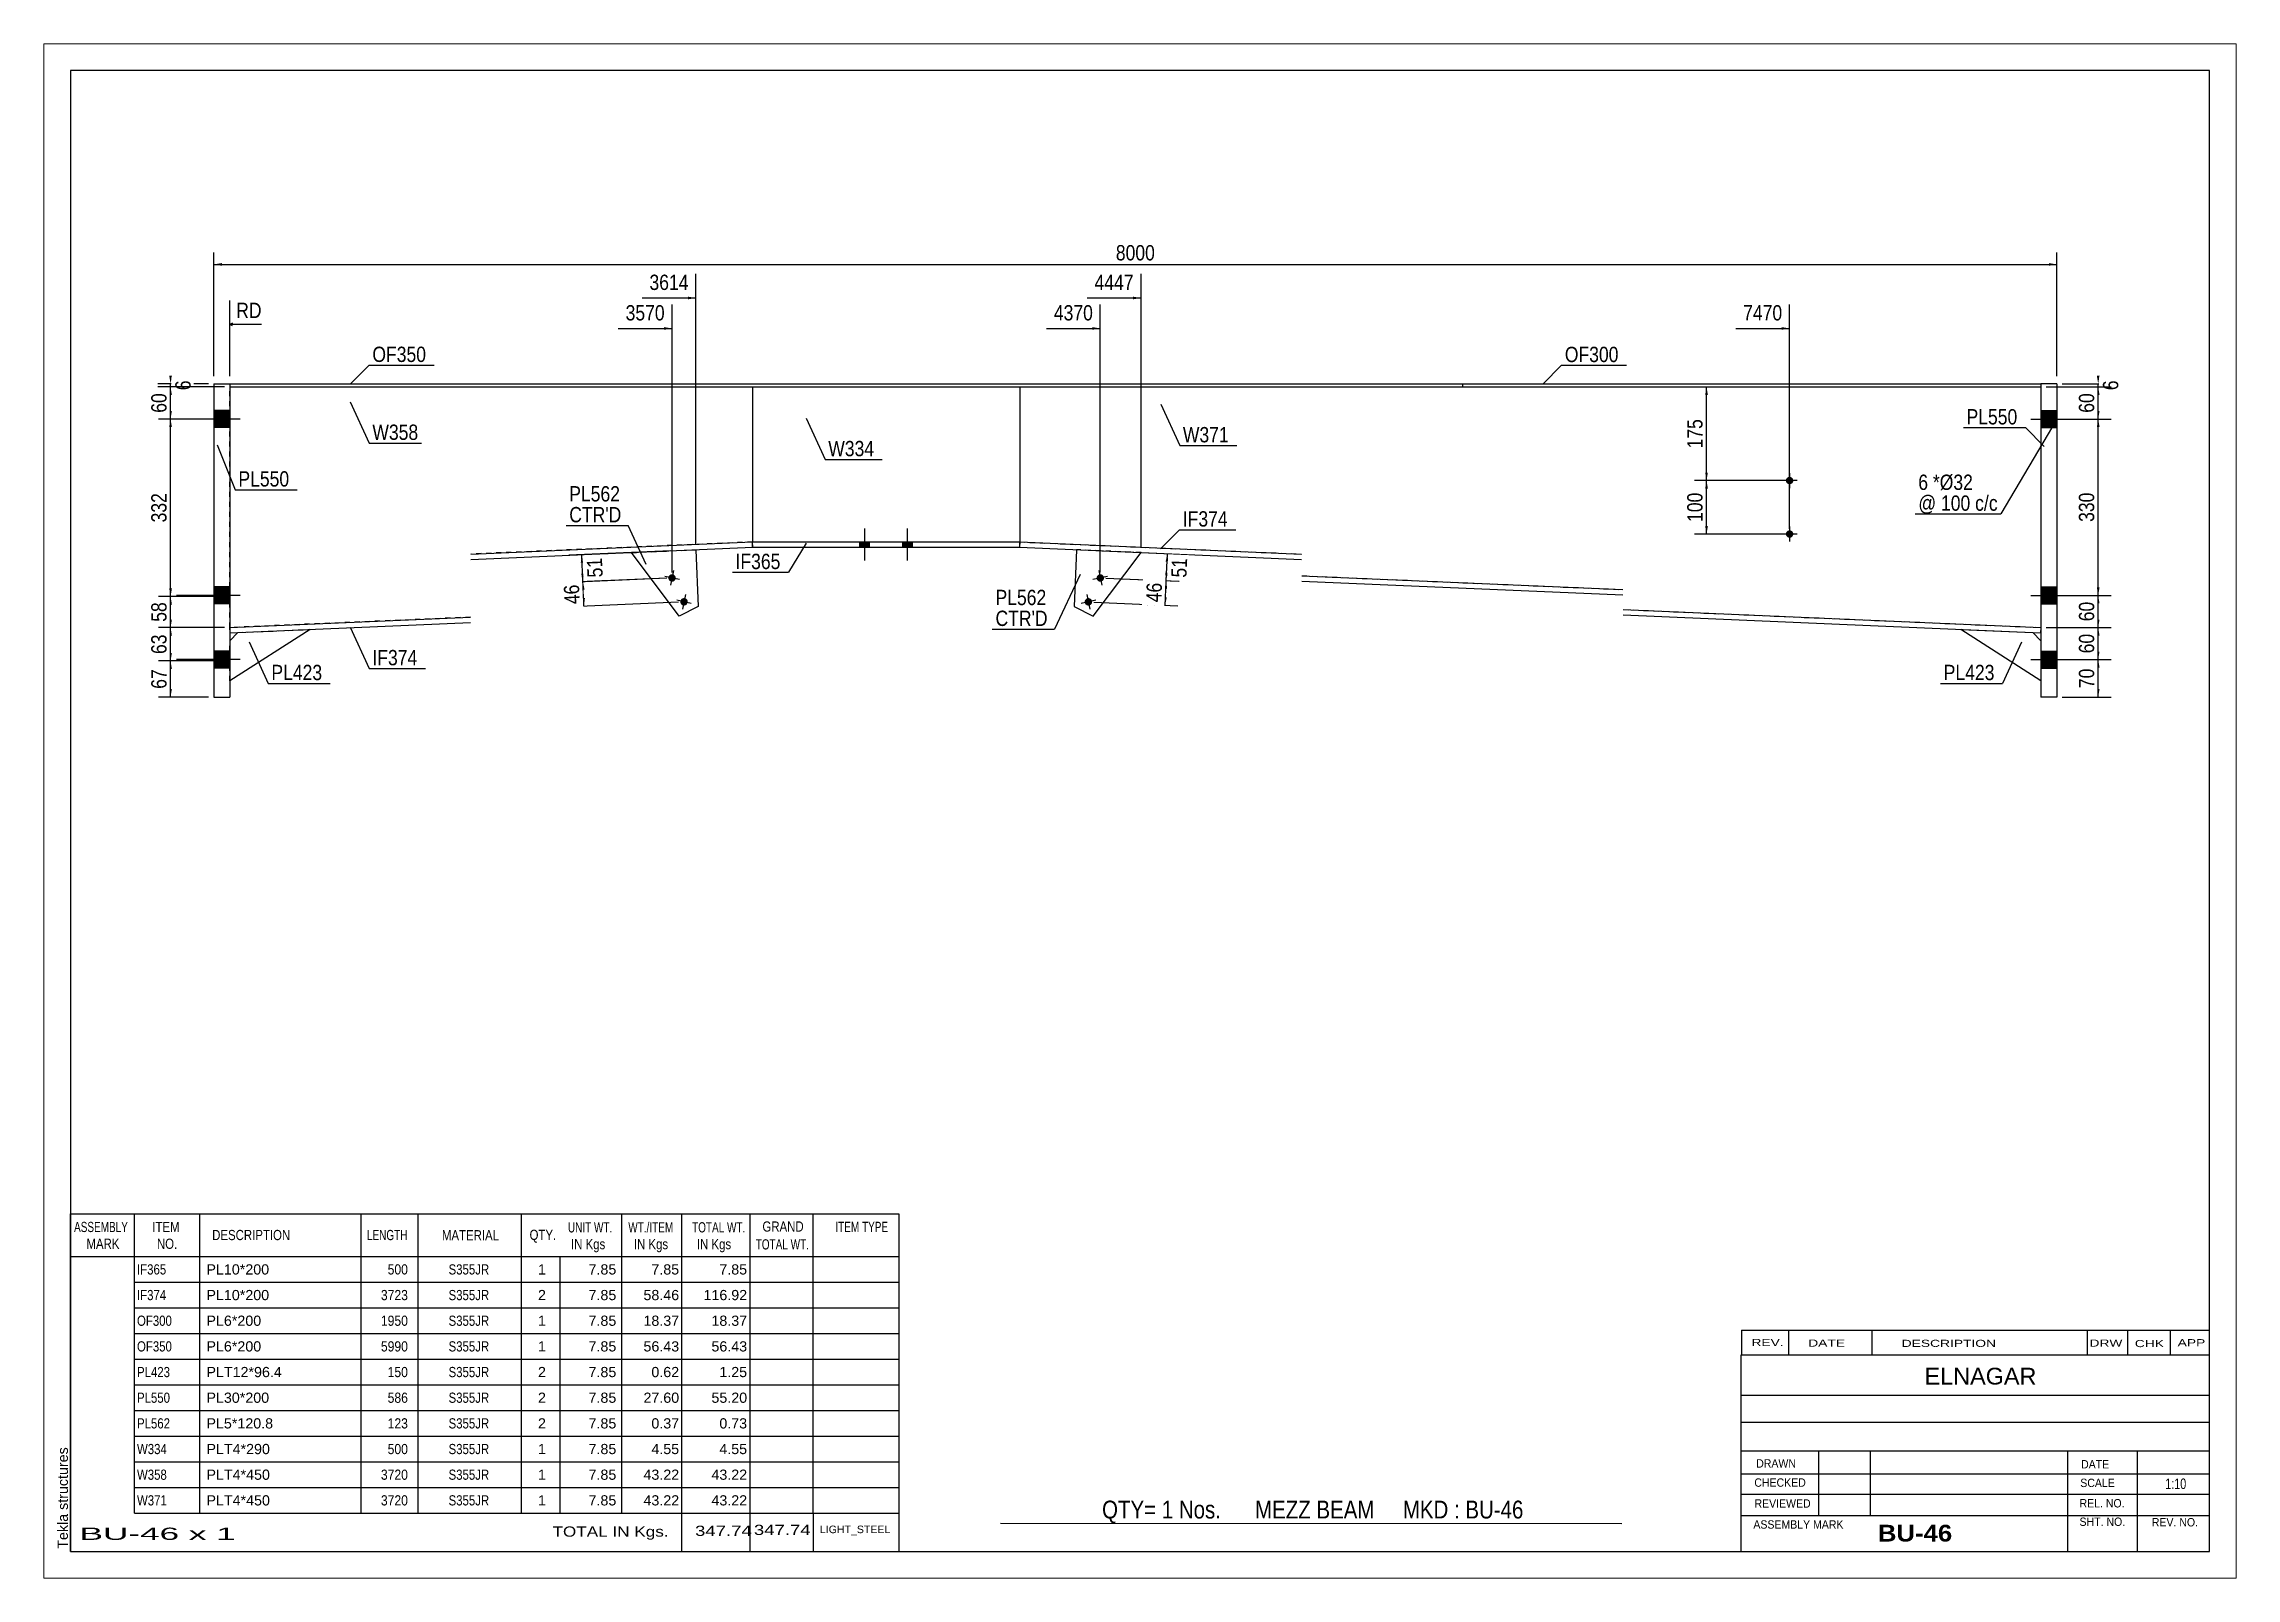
# Paper-space layout 'Layout1' of a CAD drawing. Header units: millimetres. Extents: x 0 to 410, y 0 to 287.
# The model-space entities are those that its viewports show. They can reach past a viewport. Long polylines and large blocks are cut down to what shows.
import ezdxf

# ---------------------------------------------------------------- set-up
doc = ezdxf.new("R2010")
doc.units = ezdxf.units.MM
doc.linetypes.add('DXK_LINE_DOT1', pattern=[1.8814, 0.9407, -0.9407])
doc.layers.add('Viewport layer', color=7, linetype='Continuous', plot=False)
doc.styles.add('Arial', font='ARIAL.TTF', dxfattribs={"height": 0.2})
doc.styles.add('Arial Bold', font='ARIALBD.TTF', dxfattribs={"height": 0.2})
doc.styles.add('Arial Narrow', font='ARIALN.TTF', dxfattribs={"height": 0.2})

# ---------------------------------------------------------------- blocks, each defined once
blk = doc.blocks.new('Unknown-627317898-1211')
at = {"color": 5, "linetype": 'Continuous'}
for p, q in [((370.21, 81.68), (-29.79, 81.68)), ((-29.79, 81.68), (-29.79, -195.32)), ((370.21, -195.32), (370.21, 81.68)), ((-29.79, -195.32), (370.21, -195.32))]:
    blk.add_line(p, q, dxfattribs=at)
at = {"color": 174, "linetype": 'Continuous', "style": 'Arial'}
blk.add_text('Tekla structures', height=1.9102, rotation=90, dxfattribs=at).set_placement((-30.29, -194.82))
blk = doc.blocks.new('Bolt-627317898-1239 - 1232')
at = {"linetype": 'Continuous'}
blk.add_hatch(color=3, dxfattribs=at).paths.add_polyline_path([(161.24, -17.55, -1), (159.87, -17.84, -1)])
at = {"color": 3, "linetype": 'Continuous'}
for p, q in [((160.27, -16.33), (160.84, -19.07)), ((161.92, -17.41), (159.18, -17.99))]:
    blk.add_line(p, q, dxfattribs=at)
blk = doc.blocks.new('Part-627317898-1492 - 1232')
at = {"color": 2, "linetype": 'Continuous'}
for p, q in [((45.09, -8.76), (97.74, -6.5)), ((45.09, -9.77), (97.79, -7.5)), ((97.79, -7.5), (97.74, -6.5)), ((0, -22.5), (44.99, -20.57)), ((0.04, -23.5), (0, -22.5)), ((0.04, -23.5), (44.99, -21.57))]:
    blk.add_line(p, q, dxfattribs=at)
blk = doc.blocks.new('Bolt-627317898-1235 - 1232')
at = {"linetype": 'Continuous'}
for points in [[(292.4, 4.99, -1), (291, 4.99, -1)], [(292.4, -5.01, -1), (291, -5.01, -1)]]:
    blk.add_hatch(color=3, dxfattribs=at).paths.add_polyline_path(points)
at = {"color": 3, "linetype": 'Continuous'}
for p, q in [((293.1, 4.99), (290.3, 4.99)), ((291.7, 6.39), (291.7, 3.59)), ((291.7, -3.61), (291.7, -6.41)), ((293.1, -5.01), (290.3, -5.01))]:
    blk.add_line(p, q, dxfattribs=at)
blk = doc.blocks.new('Bolt-627317898-1236 - 1232')
at = {"linetype": 'Continuous'}
blk.add_hatch(color=3, dxfattribs=at).paths.add_polyline_path([(85.62, -17.84, -1), (84.25, -17.55, -1)])
at = {"color": 3, "linetype": 'Continuous'}
for p, q in [((85.22, -16.33), (84.64, -19.07)), ((86.3, -17.99), (83.56, -17.41))]:
    blk.add_line(p, q, dxfattribs=at)
blk = doc.blocks.new('Bolt-627317898-1237 - 1232')
at = {"linetype": 'Continuous'}
blk.add_hatch(color=3, dxfattribs=at).paths.add_polyline_path([(83.38, -13.37, -1), (82.01, -13.08, -1)])
at = {"color": 3, "linetype": 'Continuous'}
for p, q in [((82.98, -11.86), (82.41, -14.6)), ((84.07, -13.51), (81.33, -12.94))]:
    blk.add_line(p, q, dxfattribs=at)
blk = doc.blocks.new('Bolt-627317898-1238 - 1232')
at = {"linetype": 'Continuous'}
blk.add_hatch(color=3, dxfattribs=at).paths.add_polyline_path([(163.47, -13.08, -1), (162.1, -13.37, -1)])
at = {"color": 3, "linetype": 'Continuous'}
for p, q in [((162.5, -11.86), (163.08, -14.6)), ((164.16, -12.94), (161.42, -13.51))]:
    blk.add_line(p, q, dxfattribs=at)
blk = doc.blocks.new('Bolt-627317898-1240 - 1232')
at = {"linetype": 'Continuous'}
for points in [[(-3, 18.1), (-3, 14.9), (0, 14.9), (0, 18.1)], [(-3, 18.1), (-3, 14.9), (0, 14.9), (0, 18.1)], [(-3, -14.9), (-3, -18.1), (0, -18.1), (0, -14.9)], [(-3, -14.9), (-3, -18.1), (0, -18.1), (0, -14.9)], [(-3, -26.9), (-3, -30.1), (0, -30.1), (0, -26.9)], [(-3, -26.9), (-3, -30.1), (0, -30.1), (0, -26.9)]]:
    blk.add_hatch(color=3, dxfattribs=at).paths.add_polyline_path(points)
at = {"color": 3, "linetype": 'Continuous'}
for p, q in [((1.9, 16.5), (-10, 16.5)), ((1.9, 16.5), (-10, 16.5)), ((0, 18.1), (-3, 18.1)), ((0, 18.1), (-3, 18.1)), ((0, 14.9), (-3, 14.9)), ((0, 14.9), (-3, 14.9)), ((0, -14.9), (-3, -14.9)), ((0, -14.9), (-3, -14.9)), ((1.9, -16.5), (-10, -16.5)), ((1.9, -16.5), (-10, -16.5)), ((0, -18.1), (-3, -18.1)), ((0, -18.1), (-3, -18.1)), ((1.9, -28.5), (-10, -28.5)), ((1.9, -28.5), (-10, -28.5)), ((0, -26.9), (-3, -26.9)), ((0, -26.9), (-3, -26.9)), ((0, -30.1), (-3, -30.1)), ((0, -30.1), (-3, -30.1))]:
    blk.add_line(p, q, dxfattribs=at)
blk = doc.blocks.new('Bolt-627317898-1278 - 1232')
at = {"linetype": 'Continuous'}
for points in [[(338.7, 18.1), (338.7, 14.9), (341.7, 14.9), (341.7, 18.1)], [(338.7, 18.1), (338.7, 14.9), (341.7, 14.9), (341.7, 18.1)], [(338.7, -14.9), (338.7, -18.1), (341.7, -18.1), (341.7, -14.9)], [(338.7, -14.9), (338.7, -18.1), (341.7, -18.1), (341.7, -14.9)], [(338.7, -26.9), (338.7, -30.1), (341.7, -30.1), (341.7, -26.9)], [(338.7, -26.9), (338.7, -30.1), (341.7, -30.1), (341.7, -26.9)]]:
    blk.add_hatch(color=3, dxfattribs=at).paths.add_polyline_path(points)
at = {"color": 3, "linetype": 'Continuous'}
for p, q in [((336.8, 16.5), (348.7, 16.5)), ((336.8, 16.5), (348.7, 16.5)), ((338.7, 18.1), (341.7, 18.1)), ((338.7, 18.1), (341.7, 18.1)), ((338.7, 14.9), (341.7, 14.9)), ((338.7, 14.9), (341.7, 14.9)), ((338.7, -14.9), (341.7, -14.9)), ((338.7, -14.9), (341.7, -14.9)), ((336.8, -16.5), (348.7, -16.5)), ((336.8, -16.5), (348.7, -16.5)), ((338.7, -18.1), (341.7, -18.1)), ((338.7, -18.1), (341.7, -18.1)), ((336.8, -28.5), (348.7, -28.5)), ((336.8, -28.5), (348.7, -28.5)), ((338.7, -26.9), (341.7, -26.9)), ((338.7, -26.9), (341.7, -26.9)), ((338.7, -30.1), (341.7, -30.1)), ((338.7, -30.1), (341.7, -30.1))]:
    blk.add_line(p, q, dxfattribs=at)
blk = doc.blocks.new('Part-627317898-1443 - 1232')
at = {"color": 2, "linetype": 'Continuous'}
for p, q in [((341.7, 23.1), (338.7, 23.1)), ((338.7, 23.1), (338.7, -35.5)), ((341.7, 23.1), (341.7, -35.5)), ((341.7, -35.5), (338.7, -35.5))]:
    blk.add_line(p, q, dxfattribs=at)
blk = doc.blocks.new('Bolt-627317898-1315 - 1232')
at = {"linetype": 'Continuous'}
for points in [[(119.64, -6.5), (117.84, -6.5), (117.84, -7.5), (119.64, -7.5)], [(119.64, -6.5), (117.84, -6.5), (117.84, -7.5), (119.64, -7.5)], [(127.64, -6.5), (125.84, -6.5), (125.84, -7.5), (127.64, -7.5)], [(127.64, -6.5), (125.84, -6.5), (125.84, -7.5), (127.64, -7.5)]]:
    blk.add_hatch(color=3, dxfattribs=at).paths.add_polyline_path(points)
at = {"color": 3, "linetype": 'Continuous'}
for p, q in [((118.74, -9.95), (118.74, -3.95)), ((118.74, -9.95), (118.74, -3.95)), ((126.74, -9.95), (126.74, -3.95)), ((126.74, -9.95), (126.74, -3.95)), ((117.84, -7.5), (117.84, -6.5)), ((117.84, -7.5), (117.84, -6.5)), ((119.64, -7.5), (119.64, -6.5)), ((119.64, -7.5), (119.64, -6.5)), ((125.84, -7.5), (125.84, -6.5)), ((125.84, -7.5), (125.84, -6.5)), ((127.64, -7.5), (127.64, -6.5)), ((127.64, -7.5), (127.64, -6.5))]:
    blk.add_line(p, q, dxfattribs=at)
blk = doc.blocks.new('Part-627317898-1331 - 1232')
at = {"color": 7, "linetype": 'DXK_LINE_DOT1'}
for p, q in [((0, -22.5), (0, 22.5)), ((0, 22.5), (44.99, 22.5)), ((45.09, 22.5), (97.74, 22.5)), ((97.74, -6.5), (45.09, -8.76)), ((44.99, -20.57), (0, -22.5))]:
    blk.add_line(p, q, dxfattribs=at)
at = {"color": 2, "linetype": 'Continuous'}
blk.add_line((97.74, 22.5), (97.74, -6.5), dxfattribs=at)
blk = doc.blocks.new('Part-627317898-1384 - 1232')
at = {"color": 2, "linetype": 'Continuous'}
for p, q in [((158.33, -7.96), (157.87, -18.59)), ((161.45, -20.38), (170.4, -8.48)), ((157.87, -18.59), (161.45, -20.38))]:
    blk.add_line(p, q, dxfattribs=at)
at = {"color": 7, "linetype": 'DXK_LINE_DOT1'}
blk.add_line((170.4, -8.48), (158.33, -7.96), dxfattribs=at)
blk = doc.blocks.new('Part-627317898-1389 - 1232')
at = {"color": 7, "linetype": 'DXK_LINE_DOT1'}
blk.add_line((75.09, -8.48), (87.16, -7.96), dxfattribs=at)
at = {"color": 2, "linetype": 'Continuous'}
for p, q in [((87.16, -7.96), (87.61, -18.59)), ((84.04, -20.38), (75.09, -8.48)), ((87.61, -18.59), (84.04, -20.38))]:
    blk.add_line(p, q, dxfattribs=at)
blk = doc.blocks.new('Part-627317898-1411 - 1232')
at = {"color": 2, "linetype": 'Continuous'}
for p, q in [((14.99, -22.86), (0, -32.5)), ((0, -25), (1.5, -23.44))]:
    blk.add_line(p, q, dxfattribs=at)
at = {"color": 7, "linetype": 'DXK_LINE_DOT1'}
for p, q in [((1.5, -23.44), (14.99, -22.86)), ((0, -32.5), (0, -25))]:
    blk.add_line(p, q, dxfattribs=at)
blk = doc.blocks.new('Part-627317898-1433 - 1232')
at = {"color": 2, "linetype": 'Continuous'}
for p, q in [((-3, 23.1), (0, 23.1)), ((-3, 23.1), (-3, -35.5)), ((0, 23.1), (0, -35.5)), ((-3, -35.5), (0, -35.5))]:
    blk.add_line(p, q, dxfattribs=at)
blk = doc.blocks.new('Part-627317898-1438 - 1232')
at = {"color": 2, "linetype": 'Continuous'}
for p, q in [((338.7, -32.5), (323.71, -22.86)), ((323.71, -22.86), (337.2, -23.44)), ((337.2, -23.44), (338.7, -25))]:
    blk.add_line(p, q, dxfattribs=at)
at = {"color": 7, "linetype": 'DXK_LINE_DOT1'}
blk.add_line((338.7, -25), (338.7, -32.5), dxfattribs=at)
blk = doc.blocks.new('Part-627317898-1465 - 1232')
at = {"color": 2, "linetype": 'Continuous'}
for p, q in [((147.74, -6.5), (147.7, -7.5)), ((147.7, -7.5), (200.4, -9.77)), ((147.74, -6.5), (200.4, -8.76)), ((200.5, -12.82), (260.5, -15.4)), ((200.5, -13.82), (260.5, -16.4)), ((260.6, -19.14), (338.7, -22.5)), ((260.6, -20.14), (338.65, -23.5)), ((338.7, -22.5), (338.65, -23.5))]:
    blk.add_line(p, q, dxfattribs=at)
blk = doc.blocks.new('Part-627317898-1558 - 1232')
at = {"color": 2, "linetype": 'Continuous'}
for p, q in [((230.5, 23.1), (230.5, 22.5)), ((230.5, 23.1), (260.5, 23.1)), ((230.5, 22.5), (260.5, 22.5)), ((260.6, 23.1), (338.7, 23.1)), ((260.6, 22.5), (338.7, 22.5)), ((338.7, 23.1), (338.7, 22.5))]:
    blk.add_line(p, q, dxfattribs=at)
blk = doc.blocks.new('Part-627317898-1487 - 1232')
at = {"color": 2, "linetype": 'Continuous'}
for p, q in [((97.74, -7.5), (97.74, -6.5)), ((97.74, -6.5), (147.74, -6.5)), ((97.74, -7.5), (147.74, -7.5)), ((147.74, -7.5), (147.74, -6.5))]:
    blk.add_line(p, q, dxfattribs=at)
blk = doc.blocks.new('Part-627317898-1514 - 1232')
at = {"color": 2, "linetype": 'Continuous'}
blk.add_line((147.74, 22.5), (147.74, -6.5), dxfattribs=at)
at = {"color": 7, "linetype": 'DXK_LINE_DOT1'}
for p, q in [((147.74, 22.5), (200.4, 22.5)), ((200.5, 22.5), (260.5, 22.5)), ((260.6, 22.5), (338.7, 22.5)), ((338.7, 22.5), (338.7, -22.5)), ((147.74, -6.5), (200.4, -8.76)), ((200.5, -12.82), (260.5, -15.4)), ((260.6, -19.14), (338.7, -22.5))]:
    blk.add_line(p, q, dxfattribs=at)
blk = doc.blocks.new('Part-627317898-1580 - 1232')
at = {"color": 2, "linetype": 'Continuous'}
for p, q in [((97.74, 22.5), (97.74, -6.5)), ((147.74, 22.5), (147.74, -6.5))]:
    blk.add_line(p, q, dxfattribs=at)
at = {"color": 7, "linetype": 'DXK_LINE_DOT1'}
for p, q in [((97.74, 22.5), (147.74, 22.5)), ((97.74, -6.5), (147.74, -6.5))]:
    blk.add_line(p, q, dxfattribs=at)
blk = doc.blocks.new('Part-627317898-1585 - 1232')
at = {"color": 2, "linetype": 'Continuous'}
for p, q in [((0, 23.1), (0, 22.5)), ((0, 23.1), (44.99, 23.1)), ((0, 22.5), (44.99, 22.5)), ((45.09, 23.1), (200.4, 23.1)), ((45.09, 22.5), (200.4, 22.5)), ((200.5, 23.1), (230.5, 23.1)), ((200.5, 22.5), (230.5, 22.5)), ((230.5, 23.1), (230.5, 22.5))]:
    blk.add_line(p, q, dxfattribs=at)
blk = doc.blocks.new('StraightDimension-627317898-3247 - 1232')
at = {"linetype": 'Continuous'}
for points in [[(-10.84, 24.6), (-11.09, 23.1), (-11.34, 24.6)], [(-11.34, 21), (-11.09, 22.5), (-10.84, 21)]]:
    blk.add_hatch(color=7, dxfattribs=at).paths.add_polyline_path(points)
at = {"color": 7, "linetype": 'Continuous'}
for p, q in [((-4, 23.1), (-13.49, 23.1)), ((-1, 22.5), (-13.49, 22.5)), ((-11.09, 22.5), (-11.09, 23.1))]:
    blk.add_line(p, q, dxfattribs=at)
at = {"color": 0}
blk.add_wipeout([(-6.74, 24.31), (-10.94, 24.31), (-10.94, 21.29), (-6.74, 21.29)], dxfattribs=at)
at = {"color": 3, "style": 'Arial Narrow'}
blk.add_text('6', height=2.86, rotation=90.0002, dxfattribs=at).set_placement((-7.34, 21.89))
blk = doc.blocks.new('StraightDimension-627317898-3248 - 1232')
at = {"linetype": 'Continuous'}
for points in [[(-11.34, 21), (-11.09, 22.5), (-10.84, 21)], [(-10.84, 18), (-11.09, 16.5), (-11.34, 18)]]:
    blk.add_hatch(color=7, dxfattribs=at).paths.add_polyline_path(points)
at = {"color": 7, "linetype": 'Continuous'}
for p, q in [((-1, 22.5), (-13.34, 22.5)), ((-11.09, 16.5), (-11.09, 22.5)), ((-1, 16.5), (-13.34, 16.5))]:
    blk.add_line(p, q, dxfattribs=at)
at = {"color": 0}
blk.add_wipeout([(-11.24, 21.93), (-15.44, 21.93), (-15.44, 17.07), (-11.24, 17.07)], dxfattribs=at)
at = {"color": 3, "style": 'Arial Narrow'}
blk.add_text('60', height=2.863, rotation=90.0002, dxfattribs=at).set_placement((-11.84, 17.67))
blk = doc.blocks.new('StraightDimension-627317898-1907 - 1232')
at = {"linetype": 'Continuous'}
for points in [[(65.62, -10.38), (65.81, -8.87), (66.12, -10.36)], [(66.21, -12.43), (66.03, -13.94), (65.71, -12.45)]]:
    blk.add_hatch(color=7, dxfattribs=at).paths.add_polyline_path(points)
at = {"color": 7, "linetype": 'Continuous'}
for p, q in [((82.41, -8.16), (63.41, -8.98)), ((66.03, -13.94), (65.81, -8.87)), ((81.7, -13.27), (63.63, -14.05))]:
    blk.add_line(p, q, dxfattribs=at)
at = {"color": 0}
blk.add_wipeout([(70.16, -8.8), (65.96, -8.98), (66.17, -13.83), (70.37, -13.65)], dxfattribs=at)
at = {"color": 3, "style": 'Arial Narrow'}
blk.add_text('51', height=2.863, rotation=92.4582, dxfattribs=at).set_placement((69.74, -13.07))
blk = doc.blocks.new('StraightDimension-627317898-3451 - 1232')
at = {"linetype": 'Continuous'}
for points in [[(349.16, -30), (349.41, -28.5), (349.66, -30)], [(349.66, -34), (349.41, -35.5), (349.16, -34)]]:
    blk.add_hatch(color=7, dxfattribs=at).paths.add_polyline_path(points)
at = {"color": 7, "linetype": 'Continuous'}
for p, q in [((342.7, -28.5), (351.81, -28.5)), ((349.41, -35.5), (349.41, -28.5)), ((342.7, -35.5), (351.81, -35.5))]:
    blk.add_line(p, q, dxfattribs=at)
at = {"color": 0}
blk.add_wipeout([(349.26, -29.57), (345.06, -29.57), (345.06, -34.43), (349.26, -34.43)], dxfattribs=at)
at = {"color": 3, "style": 'Arial Narrow'}
blk.add_text('70', height=2.863, rotation=90.0002, dxfattribs=at).set_placement((348.66, -33.83))
blk = doc.blocks.new('StraightDimension-627317898-1842 - 1232')
at = {"linetype": 'Continuous'}
for points in [[(-1.5, 45.17), (-3, 45.42), (-1.5, 45.67)], [(340.2, 45.67), (341.7, 45.42), (340.2, 45.17)]]:
    blk.add_hatch(color=7, dxfattribs=at).paths.add_polyline_path(points)
at = {"color": 7, "linetype": 'Continuous'}
for p, q in [((-3, 24.5), (-3, 47.67)), ((-3, 45.42), (341.7, 45.42)), ((341.7, 24.5), (341.7, 47.67))]:
    blk.add_line(p, q, dxfattribs=at)
at = {"color": 0}
blk.add_wipeout([(173.6, 45.57), (173.6, 49.77), (165.09, 49.77), (165.09, 45.57)], dxfattribs=at)
at = {"color": 3, "style": 'Arial Narrow'}
blk.add_text('8000', height=2.863, dxfattribs=at).set_placement((165.69, 46.17))
blk = doc.blocks.new('StraightDimension-627317898-2054 - 1232')
at = {"linetype": 'Continuous'}
blk.add_hatch(color=7, dxfattribs=at).paths.add_polyline_path([(81.2, 33.69), (82.7, 33.44), (81.2, 33.19)])
at = {"color": 7, "linetype": 'Continuous'}
for p, q in [((82.7, -12.23), (82.7, 37.94)), ((72.63, 33.44), (82.7, 33.44))]:
    blk.add_line(p, q, dxfattribs=at)
at = {"color": 0, "linetype": 'Continuous'}
blk.add_wipeout([(6.53, 34.79), (6.53, 38.99), (0.59, 38.99), (0.59, 34.79)], dxfattribs=at)
at = {"color": 7, "linetype": 'Continuous'}
for p, q in [((0, 24.5), (0, 38.69)), ((0.5, 34.44), (0, 34.19)), ((0.5, 33.94), (0, 34.19)), ((5.93, 34.19), (0, 34.19))]:
    blk.add_line(p, q, dxfattribs=at)
at = {"color": 3, "linetype": 'Continuous', "style": 'Arial Narrow'}
blk.add_text('RD', height=2.863, dxfattribs=at).set_placement((1.19, 35.39))
at = {"color": 0}
blk.add_wipeout([(81.92, 34.34), (81.92, 38.54), (73.41, 38.54), (73.41, 34.34)], dxfattribs=at)
at = {"color": 3, "style": 'Arial Narrow'}
blk.add_text('3570', height=2.863, dxfattribs=at).set_placement((74.01, 34.94))
blk = doc.blocks.new('StraightDimension-627317898-3446 - 1232')
at = {"linetype": 'Continuous'}
for points in [[(349.66, 24.6), (349.41, 23.1), (349.16, 24.6)], [(349.16, 21), (349.41, 22.5), (349.66, 21)]]:
    blk.add_hatch(color=7, dxfattribs=at).paths.add_polyline_path(points)
at = {"color": 7, "linetype": 'Continuous'}
for p, q in [((339.7, 22.5), (351.66, 22.5)), ((342.7, 23.1), (351.66, 23.1)), ((349.41, 22.5), (349.41, 23.1))]:
    blk.add_line(p, q, dxfattribs=at)
at = {"color": 0}
blk.add_wipeout([(353.76, 24.31), (349.56, 24.31), (349.56, 21.29), (353.76, 21.29)], dxfattribs=at)
at = {"color": 3, "style": 'Arial Narrow'}
blk.add_text('6', height=2.86, rotation=90.0002, dxfattribs=at).set_placement((353.16, 21.89))
blk = doc.blocks.new('StraightDimension-627317898-3252 - 1232')
at = {"linetype": 'Continuous'}
for points in [[(-11.34, -30.26), (-11.09, -28.76), (-10.84, -30.26)], [(-10.84, -34), (-11.09, -35.5), (-11.34, -34)]]:
    blk.add_hatch(color=7, dxfattribs=at).paths.add_polyline_path(points)
at = {"color": 7, "linetype": 'Continuous'}
for p, q in [((-1, -28.76), (-13.34, -28.76)), ((-11.09, -35.5), (-11.09, -28.76)), ((-4, -35.5), (-13.34, -35.5))]:
    blk.add_line(p, q, dxfattribs=at)
at = {"color": 0}
blk.add_wipeout([(-11.24, -29.7), (-15.44, -29.7), (-15.44, -34.56), (-11.24, -34.56)], dxfattribs=at)
at = {"color": 3, "style": 'Arial Narrow'}
blk.add_text('67', height=2.863, rotation=90.0002, dxfattribs=at).set_placement((-11.84, -33.96))
blk = doc.blocks.new('StraightDimension-627317898-3447 - 1232')
at = {"linetype": 'Continuous'}
for points in [[(349.16, 21), (349.41, 22.5), (349.66, 21)], [(349.66, 18), (349.41, 16.5), (349.16, 18)]]:
    blk.add_hatch(color=7, dxfattribs=at).paths.add_polyline_path(points)
at = {"color": 7, "linetype": 'Continuous'}
for p, q in [((339.7, 22.5), (351.81, 22.5)), ((349.41, 16.5), (349.41, 22.5)), ((342.7, 16.5), (351.81, 16.5))]:
    blk.add_line(p, q, dxfattribs=at)
at = {"color": 0}
blk.add_wipeout([(349.26, 21.93), (345.06, 21.93), (345.06, 17.07), (349.26, 17.07)], dxfattribs=at)
at = {"color": 3, "style": 'Arial Narrow'}
blk.add_text('60', height=2.863, rotation=90.0002, dxfattribs=at).set_placement((348.66, 17.67))
blk = doc.blocks.new('StraightDimension-627317898-2052 - 1232')
at = {"linetype": 'Continuous'}
blk.add_hatch(color=7, dxfattribs=at).paths.add_polyline_path([(161.29, 33.69), (162.79, 33.44), (161.29, 33.19)])
at = {"color": 7, "linetype": 'Continuous'}
for p, q in [((162.79, -12.23), (162.79, 37.94)), ((152.73, 33.44), (162.79, 33.44))]:
    blk.add_line(p, q, dxfattribs=at)
at = {"color": 0}
blk.add_wipeout([(162.01, 34.34), (162.01, 38.54), (153.5, 38.54), (153.5, 34.34)], dxfattribs=at)
at = {"color": 3, "style": 'Arial Narrow'}
blk.add_text('4370', height=2.863, dxfattribs=at).set_placement((154.1, 34.94))
blk = doc.blocks.new('StraightDimension-627317898-3448 - 1232')
at = {"linetype": 'Continuous'}
for points in [[(349.16, 15), (349.41, 16.5), (349.66, 15)], [(349.66, -15), (349.41, -16.5), (349.16, -15)]]:
    blk.add_hatch(color=7, dxfattribs=at).paths.add_polyline_path(points)
at = {"color": 7, "linetype": 'Continuous'}
for p, q in [((342.7, 16.5), (351.81, 16.5)), ((349.41, -16.5), (349.41, 16.5)), ((342.7, -16.5), (351.81, -16.5))]:
    blk.add_line(p, q, dxfattribs=at)
at = {"color": 0}
blk.add_wipeout([(349.26, 3.34), (345.06, 3.34), (345.06, -3.34), (349.26, -3.34)], dxfattribs=at)
at = {"color": 3, "style": 'Arial Narrow'}
blk.add_text('330', height=2.863, rotation=90.0002, dxfattribs=at).set_placement((348.66, -2.74))
blk = doc.blocks.new('StraightDimension-627317898-2789 - 1232')
at = {"linetype": 'Continuous'}
for points in [[(275.91, 3.49), (276.16, 4.99), (276.41, 3.49)], [(276.41, -3.51), (276.16, -5.01), (275.91, -3.51)]]:
    blk.add_hatch(color=7, dxfattribs=at).paths.add_polyline_path(points)
at = {"color": 7, "linetype": 'Continuous'}
for p, q in [((290.7, 4.99), (273.91, 4.99)), ((276.16, -5.01), (276.16, 4.99)), ((290.7, -5.01), (273.91, -5.01))]:
    blk.add_line(p, q, dxfattribs=at)
at = {"color": 0}
blk.add_wipeout([(276.01, 3.33), (271.81, 3.33), (271.81, -3.35), (276.01, -3.35)], dxfattribs=at)
at = {"color": 3, "style": 'Arial Narrow'}
blk.add_text('100', height=2.863, rotation=90.0002, dxfattribs=at).set_placement((275.41, -2.75))
blk = doc.blocks.new('StraightDimension-627317898-2050 - 1232')
at = {"linetype": 'Continuous'}
blk.add_hatch(color=7, dxfattribs=at).paths.add_polyline_path([(290.2, 33.69), (291.7, 33.44), (290.2, 33.19)])
at = {"color": 7, "linetype": 'Continuous'}
for p, q in [((291.7, -4.01), (291.7, 37.94)), ((281.63, 33.44), (291.7, 33.44))]:
    blk.add_line(p, q, dxfattribs=at)
at = {"color": 0}
blk.add_wipeout([(290.92, 34.34), (290.92, 38.54), (282.41, 38.54), (282.41, 34.34)], dxfattribs=at)
at = {"color": 3, "style": 'Arial Narrow'}
blk.add_text('7470', height=2.863, dxfattribs=at).set_placement((283.01, 34.94))
blk = doc.blocks.new('StraightDimension-627317898-1853 - 1232')
at = {"linetype": 'Continuous'}
for points in [[(175.42, -12.27), (175.11, -13.76), (174.92, -12.25)], [(175.01, -10.17), (175.33, -8.69), (175.51, -10.2)]]:
    blk.add_hatch(color=7, dxfattribs=at).paths.add_polyline_path(points)
at = {"color": 7, "linetype": 'Continuous'}
for p, q in [((163.07, -8.16), (177.57, -8.78)), ((175.11, -13.76), (175.33, -8.69)), ((163.79, -13.27), (177.36, -13.85))]:
    blk.add_line(p, q, dxfattribs=at)
at = {"color": 0}
blk.add_wipeout([(179.67, -8.98), (175.47, -8.8), (175.26, -13.65), (179.46, -13.83)], dxfattribs=at)
at = {"color": 3, "style": 'Arial Narrow'}
blk.add_text('51', height=2.863, rotation=87.5365, dxfattribs=at).set_placement((178.89, -13.21))
blk = doc.blocks.new('StraightDimension-627317898-3251 - 1232')
at = {"linetype": 'Continuous'}
for points in [[(-11.34, -24), (-11.09, -22.5), (-10.84, -24)], [(-10.84, -27.26), (-11.09, -28.76), (-11.34, -27.26)]]:
    blk.add_hatch(color=7, dxfattribs=at).paths.add_polyline_path(points)
at = {"color": 7, "linetype": 'Continuous'}
for p, q in [((-1, -22.5), (-13.34, -22.5)), ((-11.09, -28.76), (-11.09, -22.5)), ((-1, -28.76), (-13.34, -28.76))]:
    blk.add_line(p, q, dxfattribs=at)
at = {"color": 0}
blk.add_wipeout([(-11.24, -23.2), (-15.44, -23.2), (-15.44, -28.06), (-11.24, -28.06)], dxfattribs=at)
at = {"color": 3, "style": 'Arial Narrow'}
blk.add_text('63', height=2.863, rotation=90.0002, dxfattribs=at).set_placement((-11.84, -27.46))
blk = doc.blocks.new('StraightDimension-627317898-1878 - 1232')
at = {"linetype": 'Continuous'}
for points in [[(174.79, -15.24), (175.11, -13.76), (175.29, -15.27)], [(175.23, -16.83), (174.91, -18.32), (174.73, -16.81)]]:
    blk.add_hatch(color=7, dxfattribs=at).paths.add_polyline_path(points)
at = {"color": 7, "linetype": 'Continuous'}
for p, q in [((163.79, -13.27), (177.51, -13.86)), ((174.91, -18.32), (175.11, -13.76)), ((161.55, -17.74), (177.31, -18.42))]:
    blk.add_line(p, q, dxfattribs=at)
at = {"color": 0}
blk.add_wipeout([(174.96, -13.6), (170.77, -13.42), (170.56, -18.27), (174.76, -18.46)], dxfattribs=at)
at = {"color": 3, "style": 'Arial Narrow'}
blk.add_text('46', height=2.863, rotation=87.5365, dxfattribs=at).set_placement((174.18, -17.83))
blk = doc.blocks.new('StraightDimension-627317898-1932 - 1232')
at = {"linetype": 'Continuous'}
for points in [[(65.84, -15.45), (66.03, -13.94), (66.34, -15.43)], [(66.41, -16.99), (66.22, -18.5), (65.91, -17.01)]]:
    blk.add_hatch(color=7, dxfattribs=at).paths.add_polyline_path(points)
at = {"color": 7, "linetype": 'Continuous'}
for p, q in [((81.7, -13.27), (63.78, -14.04)), ((66.22, -18.5), (66.03, -13.94)), ((83.93, -17.74), (63.98, -18.6))]:
    blk.add_line(p, q, dxfattribs=at)
at = {"color": 0}
blk.add_wipeout([(65.87, -13.8), (61.68, -13.98), (61.88, -18.83), (66.08, -18.65)], dxfattribs=at)
at = {"color": 3, "style": 'Arial Narrow'}
blk.add_text('46', height=2.863, rotation=92.4582, dxfattribs=at).set_placement((65.45, -18.08))
blk = doc.blocks.new('StraightDimension-627317898-2051 - 1232')
at = {"linetype": 'Continuous'}
blk.add_hatch(color=7, dxfattribs=at).paths.add_polyline_path([(168.9, 39.39), (170.4, 39.14), (168.9, 38.89)])
at = {"color": 7, "linetype": 'Continuous'}
for p, q in [((170.4, -7.48), (170.4, 43.64)), ((160.34, 39.14), (170.4, 39.14))]:
    blk.add_line(p, q, dxfattribs=at)
at = {"color": 0}
blk.add_wipeout([(169.62, 40.04), (169.62, 44.24), (161.11, 44.24), (161.11, 40.04)], dxfattribs=at)
at = {"color": 3, "style": 'Arial Narrow'}
blk.add_text('4447', height=2.863, dxfattribs=at).set_placement((161.71, 40.64))
blk = doc.blocks.new('StraightDimension-627317898-2053 - 1232')
at = {"linetype": 'Continuous'}
blk.add_hatch(color=7, dxfattribs=at).paths.add_polyline_path([(85.66, 39.39), (87.16, 39.14), (85.66, 38.89)])
at = {"color": 7, "linetype": 'Continuous'}
for p, q in [((87.16, -6.96), (87.16, 43.64)), ((77.09, 39.14), (87.16, 39.14))]:
    blk.add_line(p, q, dxfattribs=at)
at = {"color": 0}
blk.add_wipeout([(86.38, 40.04), (86.38, 44.24), (77.87, 44.24), (77.87, 40.04)], dxfattribs=at)
at = {"color": 3, "style": 'Arial Narrow'}
blk.add_text('3614', height=2.863, dxfattribs=at).set_placement((78.47, 40.64))
blk = doc.blocks.new('StraightDimension-627317898-2788 - 1232')
at = {"linetype": 'Continuous'}
for points in [[(275.91, 21), (276.16, 22.5), (276.41, 21)], [(276.41, 6.49), (276.16, 4.99), (275.91, 6.49)]]:
    blk.add_hatch(color=7, dxfattribs=at).paths.add_polyline_path(points)
at = {"color": 7, "linetype": 'Continuous'}
for p, q in [((148.74, 22.5), (278.56, 22.5)), ((276.16, 4.99), (276.16, 22.5)), ((290.7, 4.99), (273.91, 4.99))]:
    blk.add_line(p, q, dxfattribs=at)
at = {"color": 0}
blk.add_wipeout([(276.01, 17.09), (271.81, 17.09), (271.81, 10.4), (276.01, 10.4)], dxfattribs=at)
at = {"color": 3, "style": 'Arial Narrow'}
blk.add_text('175', height=2.863, rotation=90.0002, dxfattribs=at).set_placement((275.41, 11))
blk = doc.blocks.new('StraightDimension-627317898-3249 - 1232')
at = {"linetype": 'Continuous'}
for points in [[(-11.34, 15), (-11.09, 16.5), (-10.84, 15)], [(-10.84, -15.2), (-11.09, -16.7), (-11.34, -15.2)]]:
    blk.add_hatch(color=7, dxfattribs=at).paths.add_polyline_path(points)
at = {"color": 7, "linetype": 'Continuous'}
for p, q in [((-1, 16.5), (-13.34, 16.5)), ((-11.09, -16.7), (-11.09, 16.5)), ((-1, -16.7), (-13.34, -16.7))]:
    blk.add_line(p, q, dxfattribs=at)
at = {"color": 0}
blk.add_wipeout([(-11.24, 3.24), (-15.44, 3.24), (-15.44, -3.44), (-11.24, -3.44)], dxfattribs=at)
at = {"color": 3, "style": 'Arial Narrow'}
blk.add_text('332', height=2.863, rotation=90.0002, dxfattribs=at).set_placement((-11.84, -2.84))
blk = doc.blocks.new('StraightDimension-627317898-3449 - 1232')
at = {"linetype": 'Continuous'}
for points in [[(349.16, -18), (349.41, -16.5), (349.66, -18)], [(349.66, -21), (349.41, -22.5), (349.16, -21)]]:
    blk.add_hatch(color=7, dxfattribs=at).paths.add_polyline_path(points)
at = {"color": 7, "linetype": 'Continuous'}
for p, q in [((342.7, -16.5), (351.81, -16.5)), ((349.41, -22.5), (349.41, -16.5)), ((339.7, -22.5), (351.81, -22.5))]:
    blk.add_line(p, q, dxfattribs=at)
at = {"color": 0}
blk.add_wipeout([(349.26, -17.07), (345.06, -17.07), (345.06, -21.93), (349.26, -21.93)], dxfattribs=at)
at = {"color": 3, "style": 'Arial Narrow'}
blk.add_text('60', height=2.863, rotation=90.0002, dxfattribs=at).set_placement((348.66, -21.33))
blk = doc.blocks.new('StraightDimension-627317898-3250 - 1232')
at = {"linetype": 'Continuous'}
for points in [[(-11.34, -18.2), (-11.09, -16.7), (-10.84, -18.2)], [(-10.84, -21), (-11.09, -22.5), (-11.34, -21)]]:
    blk.add_hatch(color=7, dxfattribs=at).paths.add_polyline_path(points)
at = {"color": 7, "linetype": 'Continuous'}
for p, q in [((-1, -16.7), (-13.34, -16.7)), ((-11.09, -22.5), (-11.09, -16.7)), ((-1, -22.5), (-13.34, -22.5))]:
    blk.add_line(p, q, dxfattribs=at)
at = {"color": 0}
blk.add_wipeout([(-11.24, -17.17), (-15.44, -17.17), (-15.44, -22.03), (-11.24, -22.03)], dxfattribs=at)
at = {"color": 3, "style": 'Arial Narrow'}
blk.add_text('58', height=2.863, rotation=90.0002, dxfattribs=at).set_placement((-11.84, -21.43))
blk = doc.blocks.new('StraightDimension-627317898-3450 - 1232')
at = {"linetype": 'Continuous'}
for points in [[(349.16, -24), (349.41, -22.5), (349.66, -24)], [(349.66, -27), (349.41, -28.5), (349.16, -27)]]:
    blk.add_hatch(color=7, dxfattribs=at).paths.add_polyline_path(points)
at = {"color": 7, "linetype": 'Continuous'}
for p, q in [((339.7, -22.5), (351.81, -22.5)), ((349.41, -28.5), (349.41, -22.5)), ((342.7, -28.5), (351.81, -28.5))]:
    blk.add_line(p, q, dxfattribs=at)
at = {"color": 0}
blk.add_wipeout([(349.26, -23.07), (345.06, -23.07), (345.06, -27.93), (349.26, -27.93)], dxfattribs=at)
at = {"color": 3, "style": 'Arial Narrow'}
blk.add_text('60', height=2.863, rotation=90.0002, dxfattribs=at).set_placement((348.66, -27.33))
blk = doc.blocks.new('CBS_NAME_BLOG-627317898-3508')
at = {"color": 7, "linetype": 'Continuous'}
for p, q in [((282.62, -195.28), (282.61, -158.57)), ((282.62, -158.57), (370.13, -158.57)), ((282.62, -166.11), (370.13, -166.11)), ((282.69, -171.16), (370.21, -171.16)), ((282.62, -176.53), (370.13, -176.53)), ((297.14, -188.64), (297.14, -176.54)), ((306.82, -188.62), (306.82, -176.55)), ((343.74, -195.28), (343.74, -176.55)), ((356.79, -195.28), (356.79, -176.54)), ((282.62, -180.83), (370.21, -180.81)), ((282.62, -184.58), (370.13, -184.58)), ((282.62, -188.62), (370.13, -188.62)), ((282.61, -195.32), (370.21, -195.32))]:
    blk.add_line(p, q, dxfattribs=at)
at = {"color": 3, "linetype": 'Continuous', "style": 'Arial'}
blk.add_text('ELNAGAR', height=3.133, dxfattribs=at).set_placement((316.94, -164.1))
at = {"color": 3, "linetype": 'Continuous'}
for s, height, style, width, p in [('DRAWN', 1.566, 'Arial', 0.9, (285.45, -179.64)), ('DATE', 1.566, 'Arial', 0.9, (346.21, -179.8)), ('CHECKED', 1.566, 'Arial', 0.9, (285.1, -183.22)), ('SCALE', 1.566, 'Arial', 0.9, (346.06, -183.28)), ('1:10', 1.957, 'Arial Narrow', 0.9, (361.95, -183.64)), ('REVIEWED', 1.566, 'Arial', 0.9, (285.13, -187.13)), ('REL. NO.', 1.566, 'Arial', 0.9, (345.92, -187.09)), ('ASSEMBLY MARK', 1.5663, 'Arial', 0.9, (284.92, -191.06)), ('BU-46', 3.131, 'Arial Bold', 1.1, (308.2, -193.47)), ('SHT. NO.', 1.566, 'Arial', 0.9, (345.92, -190.55)), ('REV. NO.', 1.566, 'Arial', 0.9, (359.44, -190.64))]:
    blk.add_text(s, height=height, dxfattribs=dict(at, style=style, width=width)).set_placement(p)
blk = doc.blocks.new('CBS_BOM-627317898-3506')
at = {"color": 7, "linetype": 'Continuous'}
for p, q in [((-29.82, -140.15), (-29.82, -132.15)), ((-29.82, -132.15), (125.1, -132.15)), ((-17.82, -140.15), (-17.82, -132.15)), ((-5.63, -140.15), (-5.63, -132.15)), ((24.53, -140.15), (24.53, -132.15)), ((35.21, -140.15), (35.21, -132.15)), ((54.53, -140.15), (54.53, -132.15)), ((73.33, -140.15), (73.33, -132.15)), ((84.54, -140.15), (84.54, -132.15)), ((97.33, -140.15), (97.33, -132.15)), ((109.08, -140.15), (109.08, -132.15)), ((125.1, -132.16), (125.09, -140.14)), ((-29.82, -140.15), (125.1, -140.15)), ((-29.82, -144.95), (-29.82, -140.15)), ((-17.82, -144.95), (-17.82, -140.15)), ((-5.63, -144.95), (-5.63, -140.15)), ((24.53, -144.95), (24.53, -140.15)), ((35.21, -144.95), (35.21, -140.15)), ((54.53, -144.95), (54.53, -140.15)), ((61.79, -144.95), (61.79, -140.15)), ((73.33, -144.95), (73.33, -140.15)), ((84.54, -144.95), (84.54, -140.15)), ((97.33, -144.95), (97.33, -140.15)), ((109.09, -144.95), (109.09, -140.15)), ((125.1, -140.16), (125.1, -144.95)), ((-29.82, -149.75), (-29.82, -144.95)), ((-17.82, -144.95), (125.1, -144.95)), ((-17.82, -149.75), (-17.82, -144.95)), ((-5.63, -149.75), (-5.63, -144.95)), ((24.53, -149.75), (24.53, -144.95)), ((35.21, -149.75), (35.21, -144.95)), ((54.53, -149.75), (54.53, -144.95)), ((61.79, -149.75), (61.79, -144.95)), ((73.33, -149.75), (73.33, -144.95)), ((84.54, -149.75), (84.54, -144.95)), ((97.33, -149.75), (97.33, -144.95)), ((109.09, -149.75), (109.09, -144.95)), ((125.1, -144.96), (125.1, -149.75)), ((-29.82, -154.55), (-29.82, -149.75)), ((-17.82, -149.75), (125.1, -149.75)), ((-17.82, -154.55), (-17.82, -149.75)), ((-5.63, -154.55), (-5.63, -149.75)), ((24.53, -154.55), (24.53, -149.75)), ((35.21, -154.55), (35.21, -149.75)), ((54.53, -154.55), (54.53, -149.75)), ((61.79, -154.55), (61.79, -149.75)), ((73.33, -154.55), (73.33, -149.75)), ((84.54, -154.55), (84.54, -149.75)), ((97.33, -154.55), (97.33, -149.75)), ((109.09, -154.55), (109.09, -149.75)), ((125.1, -149.76), (125.1, -154.55)), ((-29.82, -159.35), (-29.82, -154.55)), ((-17.82, -154.55), (125.1, -154.55)), ((-17.82, -159.35), (-17.82, -154.55)), ((-5.63, -159.35), (-5.63, -154.55)), ((24.53, -159.35), (24.53, -154.55)), ((35.21, -159.35), (35.21, -154.55)), ((54.53, -159.35), (54.53, -154.55)), ((61.79, -159.35), (61.79, -154.55)), ((73.33, -159.35), (73.33, -154.55)), ((84.54, -159.35), (84.54, -154.55)), ((97.33, -159.35), (97.33, -154.55)), ((109.09, -159.35), (109.09, -154.55)), ((125.1, -154.56), (125.1, -159.35)), ((-29.82, -164.15), (-29.82, -159.35)), ((-17.82, -159.35), (125.1, -159.35)), ((-17.82, -164.15), (-17.82, -159.35)), ((-5.63, -164.15), (-5.63, -159.35)), ((24.53, -164.15), (24.53, -159.35)), ((35.21, -164.15), (35.21, -159.35)), ((54.53, -164.15), (54.53, -159.35)), ((61.79, -164.15), (61.79, -159.35)), ((73.33, -164.15), (73.33, -159.35)), ((84.54, -164.15), (84.54, -159.35)), ((97.33, -164.15), (97.33, -159.35)), ((109.09, -164.15), (109.09, -159.35)), ((125.1, -159.36), (125.1, -164.15)), ((-29.82, -168.95), (-29.82, -164.15)), ((-17.82, -164.15), (125.1, -164.15)), ((-17.82, -168.95), (-17.82, -164.15)), ((-5.63, -168.95), (-5.63, -164.15)), ((24.53, -168.95), (24.53, -164.15)), ((35.21, -168.95), (35.21, -164.15)), ((54.53, -168.95), (54.53, -164.15)), ((61.79, -168.95), (61.79, -164.15)), ((73.33, -168.95), (73.33, -164.15)), ((84.54, -168.95), (84.54, -164.15)), ((97.33, -168.95), (97.33, -164.15)), ((109.09, -168.95), (109.09, -164.15)), ((125.1, -164.16), (125.1, -168.95)), ((-29.82, -173.75), (-29.82, -168.95)), ((-17.82, -168.95), (125.1, -168.95)), ((-17.82, -173.75), (-17.82, -168.95)), ((-5.63, -173.75), (-5.63, -168.95)), ((24.53, -173.75), (24.53, -168.95)), ((35.21, -173.75), (35.21, -168.95)), ((54.53, -173.75), (54.53, -168.95)), ((61.79, -173.75), (61.79, -168.95)), ((73.33, -173.75), (73.33, -168.95)), ((84.54, -173.75), (84.54, -168.95)), ((97.33, -173.75), (97.33, -168.95)), ((109.09, -173.75), (109.09, -168.95)), ((125.1, -168.96), (125.1, -173.75)), ((-29.82, -178.55), (-29.82, -173.75)), ((-17.82, -173.75), (125.1, -173.75)), ((-17.82, -178.55), (-17.82, -173.75)), ((-5.63, -178.55), (-5.63, -173.75)), ((24.53, -178.55), (24.53, -173.75)), ((35.21, -178.55), (35.21, -173.75)), ((54.53, -178.55), (54.53, -173.75)), ((61.79, -178.55), (61.79, -173.75)), ((73.33, -178.55), (73.33, -173.75)), ((84.54, -178.55), (84.54, -173.75)), ((97.33, -178.55), (97.33, -173.75)), ((109.09, -178.55), (109.09, -173.75)), ((125.1, -173.76), (125.1, -178.55)), ((-29.82, -183.35), (-29.82, -178.55)), ((-17.82, -178.55), (125.1, -178.55)), ((-17.82, -183.35), (-17.82, -178.55)), ((-5.63, -183.35), (-5.63, -178.55)), ((24.53, -183.35), (24.53, -178.55)), ((35.21, -183.35), (35.21, -178.55)), ((54.53, -183.35), (54.53, -178.55)), ((61.79, -183.35), (61.79, -178.55)), ((73.33, -183.35), (73.33, -178.55)), ((84.54, -183.35), (84.54, -178.55)), ((97.33, -183.35), (97.33, -178.55)), ((109.09, -183.35), (109.09, -178.55)), ((125.1, -178.56), (125.1, -183.35)), ((-29.82, -188.15), (-29.82, -183.35)), ((-17.82, -183.35), (125.1, -183.35)), ((-17.82, -188.15), (-17.82, -183.35)), ((-5.63, -188.15), (-5.63, -183.35)), ((24.53, -188.15), (24.53, -183.35)), ((35.21, -188.15), (35.21, -183.35)), ((54.53, -188.15), (54.53, -183.35)), ((61.79, -188.15), (61.79, -183.35)), ((73.33, -188.15), (73.33, -183.35)), ((84.54, -188.15), (84.54, -183.35)), ((97.33, -188.15), (97.33, -183.35)), ((109.09, -188.15), (109.09, -183.35)), ((125.1, -183.36), (125.1, -188.15)), ((-29.82, -195.35), (-29.82, -188.17)), ((-17.82, -188.15), (125.1, -188.15)), ((84.54, -195.35), (84.54, -188.17)), ((97.33, -195.35), (97.33, -188.17)), ((109.13, -195.35), (109.13, -188.17)), ((125.1, -188.15), (125.1, -195.35)), ((-29.82, -195.35), (125.1, -195.35))]:
    blk.add_line(p, q, dxfattribs=at)
at = {"color": 3, "linetype": 'Continuous', "style": 'Arial'}
for s, height, width, p in [('ASSEMBLY', 1.91, 0.7, (-29.14, -135.58)), ('ITEM', 1.91, 0.8, (-14.5, -135.58)), ('DESCRIPTION', 1.9102, 0.8, (-3.31, -137.09)), ('LENGTH', 1.91, 0.7, (25.64, -137.09)), ('MATERIAL', 1.91, 0.8, (39.66, -137.13)), ('QTY.', 1.91, 0.8, (56.05, -137.05)), ('UNIT WT.', 1.91, 0.7, (63.22, -135.65)), ('WT./ITEM', 1.91, 0.7, (74.51, -135.65)), ('TOTAL WT.', 1.91, 0.7, (86.44, -135.65)), ('GRAND', 1.91, 0.8, (99.6, -135.5)), ('ITEM TYPE', 1.91, 0.7, (113.24, -135.57)), ('MARK', 1.91, 0.8, (-26.82, -138.72)), ('NO.', 1.91, 0.8, (-13.64, -138.72)), ('IN Kgs', 1.91, 0.8, (63.8, -138.79)), ('IN Kgs', 1.91, 0.8, (75.55, -138.79)), ('IN Kgs', 1.91, 0.8, (87.34, -138.79)), ('TOTAL WT.', 1.91, 0.7, (98.34, -138.84))]:
    blk.add_text(s, height=height, dxfattribs=dict(at, width=width)).set_placement(p)
at = {"color": 7, "linetype": 'Continuous', "style": 'Arial'}
for s, width, p in [('IF365', 0.8, (-17.37, -143.52)), ('500', 0.85, (29.51, -143.52)), ('S355JR', 0.8, (40.9, -143.52)), ('IF374', 0.8, (-17.37, -148.32)), ('3723', 0.85, (28.25, -148.32)), ('S355JR', 0.8, (40.9, -148.32)), ('OF300', 0.8, (-17.37, -153.12)), ('1950', 0.85, (28.25, -153.12)), ('S355JR', 0.8, (40.9, -153.12)), ('OF350', 0.8, (-17.37, -157.92)), ('5990', 0.85, (28.25, -157.92)), ('S355JR', 0.8, (40.9, -157.92)), ('PL423', 0.8, (-17.37, -162.72)), ('150', 0.85, (29.51, -162.72)), ('S355JR', 0.8, (40.9, -162.72)), ('PL550', 0.8, (-17.37, -167.52)), ('586', 0.85, (29.51, -167.52)), ('S355JR', 0.8, (40.9, -167.52)), ('PL562', 0.8, (-17.37, -172.32)), ('123', 0.85, (29.51, -172.32)), ('S355JR', 0.8, (40.9, -172.32)), ('W334', 0.8, (-17.37, -177.12)), ('500', 0.85, (29.51, -177.12)), ('S355JR', 0.8, (40.9, -177.12)), ('W358', 0.8, (-17.37, -181.92)), ('3720', 0.85, (28.25, -181.92)), ('S355JR', 0.8, (40.9, -181.92)), ('W371', 0.8, (-17.37, -186.72)), ('3720', 0.85, (28.25, -186.72)), ('S355JR', 0.8, (40.9, -186.72))]:
    blk.add_text(s, height=1.91, dxfattribs=dict(at, width=width)).set_placement(p)
for s, p in [('PL10*200', (-4.38, -143.52)), ('1', (57.62, -143.52)), ('7.85', (67.08, -143.52)), ('7.85', (78.83, -143.52)), ('7.85', (91.54, -143.52)), ('PL10*200', (-4.38, -148.32)), ('2', (57.62, -148.32)), ('7.85', (67.08, -148.32)), ('58.46', (77.35, -148.32)), ('116.92', (88.58, -148.32)), ('PL6*200', (-4.38, -153.12)), ('1', (57.62, -153.12)), ('7.85', (67.08, -153.12)), ('18.37', (77.35, -153.12)), ('18.37', (90.06, -153.12)), ('PL6*200', (-4.38, -157.92)), ('1', (57.62, -157.92)), ('7.85', (67.08, -157.92)), ('56.43', (77.35, -157.92)), ('56.43', (90.06, -157.92)), ('PLT12*96.4', (-4.38, -162.72)), ('2', (57.62, -162.72)), ('7.85', (67.08, -162.72)), ('0.62', (78.83, -162.72)), ('1.25', (91.54, -162.72)), ('PL30*200', (-4.38, -167.52)), ('2', (57.62, -167.52)), ('7.85', (67.08, -167.52)), ('27.60', (77.35, -167.52)), ('55.20', (90.06, -167.52)), ('PL5*120.8', (-4.38, -172.32)), ('2', (57.62, -172.32)), ('7.85', (67.08, -172.32)), ('0.37', (78.83, -172.32)), ('0.73', (91.54, -172.32)), ('PLT4*290', (-4.38, -177.12)), ('1', (57.62, -177.12)), ('7.85', (67.08, -177.12)), ('4.55', (78.83, -177.12)), ('4.55', (91.54, -177.12)), ('PLT4*450', (-4.38, -181.92)), ('1', (57.62, -181.92)), ('7.85', (67.08, -181.92)), ('43.22', (77.35, -181.92)), ('43.22', (90.06, -181.92)), ('PLT4*450', (-4.38, -186.72)), ('1', (57.62, -186.72)), ('7.85', (67.08, -186.72)), ('43.22', (77.35, -186.72)), ('43.22', (90.06, -186.72))]:
    blk.add_text(s, height=1.91, dxfattribs=at).set_placement(p)
at = {"color": 6, "linetype": 'Continuous', "style": 'Arial'}
for s, height, width, p in [('BU-46 x 1', 2.292, 2.05, (-28.1, -193.16)), ('TOTAL IN Kgs.', 1.9102, 1.2, (60.34, -192.56)), ('347.74', 1.91, 1.3, (87, -192.41)), ('347.74', 1.91, 1.3, (98, -192.24))]:
    blk.add_text(s, height=height, dxfattribs=dict(at, width=width)).set_placement(p)
blk.add_text('LIGHT_STEEL', height=1.4135, dxfattribs=at).set_placement((110.35, -191.9))
blk = doc.blocks.new('CBS_CALLOFF-627317898-3507')
at = {"color": 7, "linetype": 'Continuous'}
blk.add_line((144.09, -190.05), (260.32, -190.07), dxfattribs=at)
at = {"color": 3, "linetype": 'Continuous', "style": 'Arial Narrow'}
blk.add_text('QTY= 1 Nos.      MEZZ BEAM     MKD : BU-46', height=3.3405, dxfattribs=at).set_placement((163.12, -189.16))
blk = doc.blocks.new('CBS_REVISION-627317898-3509')
at = {"color": 7, "linetype": 'Continuous'}
for p, q in [((282.7, -153.94), (370.2, -153.94)), ((282.7, -153.94), (282.7, -158.57)), ((291.5, -153.94), (291.5, -158.57)), ((307.09, -153.94), (307.09, -158.51)), ((347.35, -153.94), (347.35, -158.57)), ((354.89, -153.94), (354.89, -158.57)), ((362.84, -153.94), (362.84, -158.57)), ((282.7, -158.57), (370.2, -158.57))]:
    blk.add_line(p, q, dxfattribs=at)
at = {"color": 7, "style": 'Arial Narrow', "width": 1.7}
for s, height, p in [('REV.', 1.326, (284.56, -156.9)), ('DATE', 1.326, (295.18, -157.01)), ('DESCRIPTION', 1.3257, (312.66, -157.06)), ('DRW', 1.326, (347.78, -157.01)), ('CHK', 1.326, (356.26, -157.1)), ('APP', 1.326, (364.27, -156.94))]:
    blk.add_text(s, height=height, dxfattribs=at).set_placement(p)
blk = doc.blocks.new('Mark-627317898-1273 - 1232')
at = {"color": 0}
blk.add_wipeout([(317.6, 3.24), (317.6, 6.24), (315.77, 6.24), (315.77, 3.24)], dxfattribs=at)
blk.add_wipeout([(317.6, 3.24), (317.6, 6.24), (315.77, 6.24), (315.77, 3.24)], dxfattribs=at)
blk.add_wipeout([(319.77, 3.24), (319.77, 6.24), (318.5, 6.24), (318.5, 3.24)], dxfattribs=at)
blk.add_wipeout([(319.77, 3.24), (319.77, 6.24), (318.5, 6.24), (318.5, 3.24)], dxfattribs=at)
blk.add_wipeout([(325.99, 3.24), (325.99, 6.24), (319.77, 6.24), (319.77, 3.24)], dxfattribs=at)
blk.add_wipeout([(325.99, 3.24), (325.99, 6.24), (319.77, 6.24), (319.77, 3.24)], dxfattribs=at)
at = {"color": 3, "style": 'Arial Narrow'}
blk.add_text('*', height=2.86, dxfattribs=at).set_placement((318.5, 3.24))
at = {"color": 0}
blk.add_wipeout([(330.62, -0.66), (330.62, 2.34), (315.77, 2.34), (315.77, -0.66)], dxfattribs=at)
blk.add_wipeout([(330.62, -0.66), (330.62, 2.34), (315.77, 2.34), (315.77, -0.66)], dxfattribs=at)
at = {"color": 7, "linetype": 'Continuous'}
for p in [(341.7, 16.5), (315.17, -1.26)]:
    blk.add_line(p, (331.22, -1.26), dxfattribs=at)
at = {"color": 3, "style": 'Arial Narrow'}
for s, height, p in [('6', 2.86, (315.77, 3.24)), ('Ø32', 2.863, (319.77, 3.24)), ('@ 100 c/', 2.863, (315.77, -0.66)), ('c', 2.86, (328.97, -0.66))]:
    blk.add_text(s, height=height, dxfattribs=at).set_placement(p)
blk = doc.blocks.new('Mark-627317898-1327 - 1232')
at = {"color": 0}
blk.add_wipeout([(35.24, 12.6), (35.24, 15.6), (26.65, 15.6), (26.65, 12.6)], dxfattribs=at)
blk.add_wipeout([(35.24, 12.6), (35.24, 15.6), (26.65, 15.6), (26.65, 12.6)], dxfattribs=at)
at = {"color": 7, "linetype": 'Continuous'}
for p, q in [((22.52, 19.74), (26.05, 12)), ((26.05, 12), (35.84, 12))]:
    blk.add_line(p, q, dxfattribs=at)
at = {"color": 3, "style": 'Arial Narrow'}
blk.add_text('W358', height=2.863, dxfattribs=at).set_placement((26.65, 12.6))
blk = doc.blocks.new('Mark-627317898-1380 - 1232')
at = {"color": 0}
blk.add_wipeout([(152.7, -18.31), (152.7, -15.31), (143.19, -15.31), (143.19, -18.31)], dxfattribs=at)
blk.add_wipeout([(152.7, -18.31), (152.7, -15.31), (143.19, -15.31), (143.19, -18.31)], dxfattribs=at)
blk.add_wipeout([(152.95, -22.21), (152.95, -19.21), (143.19, -19.21), (143.19, -22.21)], dxfattribs=at)
blk.add_wipeout([(152.95, -22.21), (152.95, -19.21), (143.19, -19.21), (143.19, -22.21)], dxfattribs=at)
at = {"color": 7, "linetype": 'Continuous'}
for p in [(159.04, -12.6), (142.59, -22.81)]:
    blk.add_line(p, (154.2, -22.81), dxfattribs=at)
at = {"color": 3, "style": 'Arial Narrow'}
blk.add_text('PL562', height=2.863, dxfattribs=at).set_placement((143.19, -18.31))
at = {"color": 1, "style": 'Arial Narrow'}
blk.add_text("CTR'D", height=2.863, dxfattribs=at).set_placement((143.19, -22.21))
blk = doc.blocks.new('Mark-627317898-1385 - 1232')
at = {"color": 0}
blk.add_wipeout([(72.97, 1.08), (72.97, 4.08), (63.47, 4.08), (63.47, 1.08)], dxfattribs=at)
blk.add_wipeout([(72.97, 1.08), (72.97, 4.08), (63.47, 4.08), (63.47, 1.08)], dxfattribs=at)
blk.add_wipeout([(73.23, -2.82), (73.23, 0.18), (63.47, 0.18), (63.47, -2.82)], dxfattribs=at)
blk.add_wipeout([(73.23, -2.82), (73.23, 0.18), (63.47, 0.18), (63.47, -2.82)], dxfattribs=at)
at = {"color": 7, "linetype": 'Continuous'}
for p in [(62.87, -3.42), (77.85, -10.7)]:
    blk.add_line(p, (74.47, -3.42), dxfattribs=at)
at = {"color": 1, "style": 'Arial Narrow'}
blk.add_text("CTR'D", height=2.863, dxfattribs=at).set_placement((63.47, -2.82))
at = {"color": 3, "style": 'Arial Narrow'}
blk.add_text('PL562', height=2.863, dxfattribs=at).set_placement((63.47, 1.08))
blk = doc.blocks.new('Mark-627317898-1407 - 1232')
at = {"color": 0}
blk.add_wipeout([(17.27, -32.34), (17.27, -29.34), (7.77, -29.34), (7.77, -32.34)], dxfattribs=at)
blk.add_wipeout([(17.27, -32.34), (17.27, -29.34), (7.77, -29.34), (7.77, -32.34)], dxfattribs=at)
at = {"color": 7, "linetype": 'Continuous'}
for p, q in [((3.63, -25.2), (7.17, -32.94)), ((7.17, -32.94), (18.77, -32.94))]:
    blk.add_line(p, q, dxfattribs=at)
at = {"color": 3, "style": 'Arial Narrow'}
blk.add_text('PL423', height=2.863, dxfattribs=at).set_placement((7.77, -32.34))
blk = doc.blocks.new('Mark-627317898-1429 - 1232')
at = {"color": 0}
blk.add_wipeout([(11.11, 3.87), (11.11, 6.87), (1.6, 6.87), (1.6, 3.87)], dxfattribs=at)
blk.add_wipeout([(11.11, 3.87), (11.11, 6.87), (1.6, 6.87), (1.6, 3.87)], dxfattribs=at)
at = {"color": 7, "linetype": 'Continuous'}
for p, q in [((-2.37, 11.67), (1, 3.27)), ((1, 3.27), (12.61, 3.27))]:
    blk.add_line(p, q, dxfattribs=at)
at = {"color": 3, "style": 'Arial Narrow'}
blk.add_text('PL550', height=2.863, dxfattribs=at).set_placement((1.6, 3.87))
blk = doc.blocks.new('Mark-627317898-1434 - 1232')
at = {"color": 0}
blk.add_wipeout([(330.03, -32.34), (330.03, -29.34), (320.52, -29.34), (320.52, -32.34)], dxfattribs=at)
blk.add_wipeout([(330.03, -32.34), (330.03, -29.34), (320.52, -29.34), (320.52, -32.34)], dxfattribs=at)
at = {"color": 7, "linetype": 'Continuous'}
for p in [(335.06, -25.21), (319.92, -32.94)]:
    blk.add_line(p, (331.53, -32.94), dxfattribs=at)
at = {"color": 3, "style": 'Arial Narrow'}
blk.add_text('PL423', height=2.863, dxfattribs=at).set_placement((320.52, -32.34))
blk = doc.blocks.new('Mark-627317898-1439 - 1232')
at = {"color": 0}
blk.add_wipeout([(334.29, 15.49), (334.29, 18.49), (324.79, 18.49), (324.79, 15.49)], dxfattribs=at)
blk.add_wipeout([(334.29, 15.49), (334.29, 18.49), (324.79, 18.49), (324.79, 15.49)], dxfattribs=at)
at = {"color": 7, "linetype": 'Continuous'}
for p in [(324.19, 14.89), (339.33, 11.35)]:
    blk.add_line(p, (335.79, 14.89), dxfattribs=at)
at = {"color": 3, "style": 'Arial Narrow'}
blk.add_text('PL550', height=2.863, dxfattribs=at).set_placement((324.79, 15.49))
blk = doc.blocks.new('Mark-627317898-1461 - 1232')
at = {"color": 0}
blk.add_wipeout([(186.61, -3.61), (186.61, -0.61), (178.21, -0.61), (178.21, -3.61)], dxfattribs=at)
blk.add_wipeout([(186.61, -3.61), (186.61, -0.61), (178.21, -0.61), (178.21, -3.61)], dxfattribs=at)
at = {"color": 7, "linetype": 'Continuous'}
for p, q in [((174.07, -7.75), (177.61, -4.21)), ((177.61, -4.21), (188.11, -4.21))]:
    blk.add_line(p, q, dxfattribs=at)
at = {"color": 3, "style": 'Arial Narrow'}
blk.add_text('IF374', height=2.863, dxfattribs=at).set_placement((178.21, -3.61))
blk = doc.blocks.new('Mark-627317898-1576 - 1232')
at = {"color": 0}
blk.add_wipeout([(120.49, 9.54), (120.49, 12.54), (111.91, 12.54), (111.91, 9.54)], dxfattribs=at)
blk.add_wipeout([(120.49, 9.54), (120.49, 12.54), (111.91, 12.54), (111.91, 9.54)], dxfattribs=at)
at = {"color": 7, "linetype": 'Continuous'}
for p, q in [((107.77, 16.67), (111.31, 8.94)), ((111.31, 8.94), (121.99, 8.94))]:
    blk.add_line(p, q, dxfattribs=at)
at = {"color": 3, "style": 'Arial Narrow'}
blk.add_text('W334', height=2.863, dxfattribs=at).set_placement((111.91, 9.54))
blk = doc.blocks.new('Mark-627317898-1483 - 1232')
at = {"color": 0}
blk.add_wipeout([(102.97, -11.57), (102.97, -8.57), (94.57, -8.57), (94.57, -11.57)], dxfattribs=at)
blk.add_wipeout([(102.97, -11.57), (102.97, -8.57), (94.57, -8.57), (94.57, -11.57)], dxfattribs=at)
at = {"color": 7, "linetype": 'Continuous'}
for p in [(107.77, -6.73), (93.97, -12.17)]:
    blk.add_line(p, (104.47, -12.17), dxfattribs=at)
at = {"color": 3, "style": 'Arial Narrow'}
blk.add_text('IF365', height=2.863, dxfattribs=at).set_placement((94.57, -11.57))
blk = doc.blocks.new('Mark-627317898-1488 - 1232')
at = {"color": 0}
blk.add_wipeout([(35.06, -29.56), (35.06, -26.56), (26.65, -26.56), (26.65, -29.56)], dxfattribs=at)
blk.add_wipeout([(35.06, -29.56), (35.06, -26.56), (26.65, -26.56), (26.65, -29.56)], dxfattribs=at)
at = {"color": 7, "linetype": 'Continuous'}
for p, q in [((22.52, -22.43), (26.05, -30.16)), ((26.05, -30.16), (36.56, -30.16))]:
    blk.add_line(p, q, dxfattribs=at)
at = {"color": 3, "style": 'Arial Narrow'}
blk.add_text('IF374', height=2.863, dxfattribs=at).set_placement((26.65, -29.56))
blk = doc.blocks.new('Mark-627317898-1510 - 1232')
at = {"color": 0}
blk.add_wipeout([(186.82, 12.14), (186.82, 15.14), (178.23, 15.14), (178.23, 12.14)], dxfattribs=at)
blk.add_wipeout([(186.82, 12.14), (186.82, 15.14), (178.23, 15.14), (178.23, 12.14)], dxfattribs=at)
at = {"color": 7, "linetype": 'Continuous'}
for p, q in [((174.1, 19.28), (177.63, 11.54)), ((177.63, 11.54), (188.32, 11.54))]:
    blk.add_line(p, q, dxfattribs=at)
at = {"color": 3, "style": 'Arial Narrow'}
blk.add_text('W371', height=2.863, dxfattribs=at).set_placement((178.23, 12.14))
blk = doc.blocks.new('Mark-627317898-1554 - 1232')
at = {"color": 0}
blk.add_wipeout([(259.71, 27.15), (259.71, 30.15), (249.66, 30.15), (249.66, 27.15)], dxfattribs=at)
blk.add_wipeout([(259.71, 27.15), (259.71, 30.15), (249.66, 30.15), (249.66, 27.15)], dxfattribs=at)
at = {"color": 7, "linetype": 'Continuous'}
for p, q in [((245.52, 23.01), (249.06, 26.55)), ((249.06, 26.55), (261.21, 26.55))]:
    blk.add_line(p, q, dxfattribs=at)
at = {"color": 3, "style": 'Arial Narrow'}
blk.add_text('OF300', height=2.863, dxfattribs=at).set_placement((249.66, 27.15))
blk = doc.blocks.new('Mark-627317898-1581 - 1232')
at = {"color": 0}
blk.add_wipeout([(36.7, 27.17), (36.7, 30.17), (26.65, 30.17), (26.65, 27.17)], dxfattribs=at)
blk.add_wipeout([(36.7, 27.17), (36.7, 30.17), (26.65, 30.17), (26.65, 27.17)], dxfattribs=at)
at = {"color": 7, "linetype": 'Continuous'}
for p, q in [((22.52, 23.03), (26.05, 26.57)), ((26.05, 26.57), (38.2, 26.57))]:
    blk.add_line(p, q, dxfattribs=at)
at = {"color": 3, "style": 'Arial Narrow'}
blk.add_text('OF350', height=2.863, dxfattribs=at).set_placement((26.65, 27.17))

msp = doc.modelspace()

# ---------------------------------------------------------------- block references
for name in ['Unknown-627317898-1211', 'Part-627317898-1433 - 1232', 'Part-627317898-1585 - 1232', 'Part-627317898-1331 - 1232', 'Part-627317898-1580 - 1232', 'Part-627317898-1514 - 1232', 'Part-627317898-1558 - 1232', 'Part-627317898-1443 - 1232', 'Bolt-627317898-1240 - 1232', 'Bolt-627317898-1278 - 1232', 'Bolt-627317898-1235 - 1232', 'Bolt-627317898-1315 - 1232', 'Part-627317898-1492 - 1232', 'Part-627317898-1389 - 1232', 'Part-627317898-1487 - 1232', 'Part-627317898-1465 - 1232', 'Part-627317898-1384 - 1232', 'Bolt-627317898-1237 - 1232', 'Bolt-627317898-1238 - 1232', 'Bolt-627317898-1236 - 1232', 'Bolt-627317898-1239 - 1232', 'Part-627317898-1411 - 1232', 'Part-627317898-1438 - 1232', 'CBS_BOM-627317898-3506', 'CBS_REVISION-627317898-3509', 'CBS_NAME_BLOG-627317898-3508', 'CBS_CALLOFF-627317898-3507']:
    msp.add_blockref(name, (0, 0))

# ---------------------------------------------------------------- next in the draw order: block references
for name in ['StraightDimension-627317898-3247 - 1232', 'Mark-627317898-1576 - 1232', 'StraightDimension-627317898-2789 - 1232', 'StraightDimension-627317898-1907 - 1232', 'Mark-627317898-1483 - 1232', 'Mark-627317898-1488 - 1232', 'Mark-627317898-1407 - 1232', 'Mark-627317898-1434 - 1232', 'StraightDimension-627317898-3451 - 1232', 'StraightDimension-627317898-3252 - 1232']:
    msp.add_blockref(name, (0, 0))

# ---------------------------------------------------------------- next in the draw order: block references
for name in ['StraightDimension-627317898-3248 - 1232', 'StraightDimension-627317898-3251 - 1232']:
    msp.add_blockref(name, (0, 0))

# ---------------------------------------------------------------- next in the draw order: block references
msp.add_blockref('StraightDimension-627317898-1842 - 1232', (0, 0))

# ---------------------------------------------------------------- next in the draw order: block references
for name in ['StraightDimension-627317898-2054 - 1232', 'StraightDimension-627317898-2052 - 1232', 'StraightDimension-627317898-2050 - 1232', 'StraightDimension-627317898-3446 - 1232']:
    msp.add_blockref(name, (0, 0))

# ---------------------------------------------------------------- next in the draw order: block references
for name in ['StraightDimension-627317898-2053 - 1232', 'Mark-627317898-1581 - 1232', 'StraightDimension-627317898-3447 - 1232', 'StraightDimension-627317898-3249 - 1232', 'Mark-627317898-1327 - 1232', 'StraightDimension-627317898-1853 - 1232', 'StraightDimension-627317898-1932 - 1232', 'Mark-627317898-1380 - 1232']:
    msp.add_blockref(name, (0, 0))

# ---------------------------------------------------------------- next in the draw order: block references
for name in ['StraightDimension-627317898-2051 - 1232', 'StraightDimension-627317898-3448 - 1232', 'Mark-627317898-1429 - 1232', 'Mark-627317898-1385 - 1232', 'Mark-627317898-1461 - 1232', 'StraightDimension-627317898-1878 - 1232', 'StraightDimension-627317898-3250 - 1232']:
    msp.add_blockref(name, (0, 0))

# ---------------------------------------------------------------- next in the draw order: block references
for name in ['StraightDimension-627317898-2788 - 1232', 'Mark-627317898-1273 - 1232', 'StraightDimension-627317898-3449 - 1232']:
    msp.add_blockref(name, (0, 0))

# ---------------------------------------------------------------- next in the draw order: block references
for name in ['Mark-627317898-1554 - 1232', 'Mark-627317898-1510 - 1232', 'Mark-627317898-1439 - 1232', 'StraightDimension-627317898-3450 - 1232']:
    msp.add_blockref(name, (0, 0))

psp = doc.layouts.get("Layout1")

# ---------------------------------------------------------------- viewports
at = {"layer": 'Viewport layer', "view_target_point": (170.21, -56.82)}
psp.add_viewport(center=(205, 143.5), size=(410, 287), view_center_point=(0, 0), view_height=287, dxfattribs=at)

doc.saveas('drawing.dxf')
